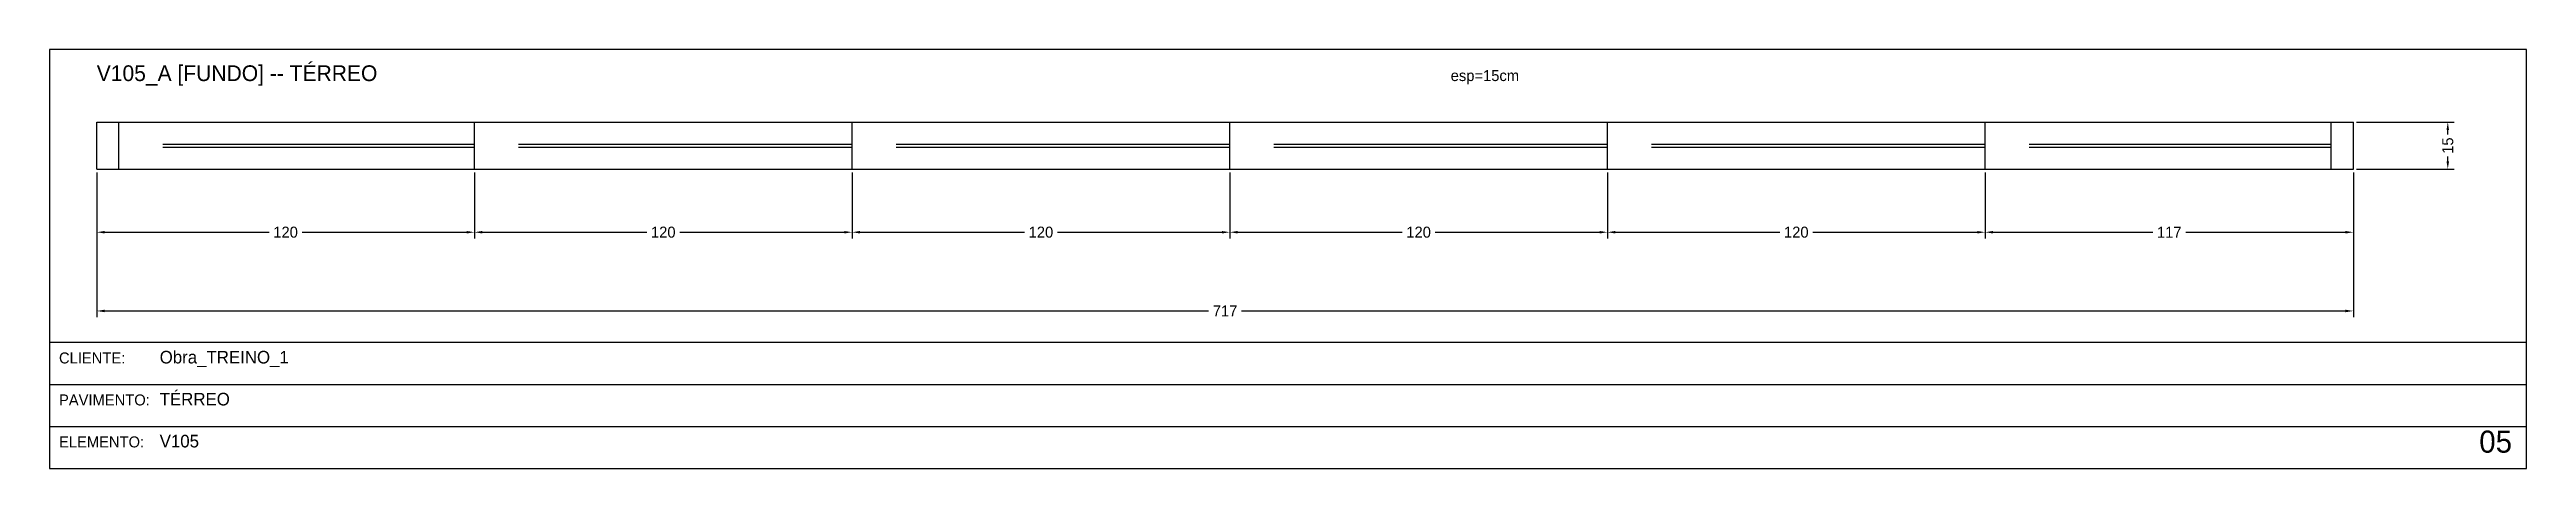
# Model space of a CAD drawing. Header units: metres. Extents: x 0 to 3208, y -1382 to -20.
# Drawn here: x 0 to 787, y -306 to -173 of the extents above; entities that cross this region are included whole.
import ezdxf

# ---------------------------------------------------------------- set-up
doc = ezdxf.new("R2010")
doc.units = ezdxf.units.M
for name, color, linetype in [('BORDA_CELULA', 9, 'Continuous'), ('CARIMBO', 9, 'Continuous'), ('COTA', 241, 'Continuous'), ('NOMENCLATURA', 7, 'Continuous'), ('Painéis', 200, 'Continuous'), ('SARR_2.2x7', 40, 'Continuous')]:
    doc.layers.add(name, color=color, linetype=linetype)
doc.dimstyles.new('COTA', dxfattribs={"dimtxt": 3.5, "dimasz": 2.5, "dimexe": 2, "dimexo": 1, "dimgap": 0.9, "dimtad": 1, "dimdec": 0, "dimrnd": 1, "dimcen": 2.5, "dimclrd": 4, "dimclre": 4, "dimclrt": 4, "dimazin": 3, "dimtfac": 1, "dimtmove": 0, "dimatfit": 3})

msp = doc.modelspace()

# ---------------------------------------------------------------- texts
at = {"layer": 'CARIMBO', "color": 9}
for s, p in [('CLIENTE:', (3, -272.67)), ('PAVIMENTO:', (3, -286)), ('ELEMENTO:', (3, -299.33))]:
    msp.add_text(s, height=3.5, dxfattribs=at).set_placement(p)
at = {"layer": 'CARIMBO', "color": 2}
for s, p in [('Obra_TREINO_1', (35, -272.67)), ('TÉRREO', (35, -286)), ('V105', (35, -299.33))]:
    msp.add_text(s, height=4, dxfattribs=at).set_placement(p)
at = {"layer": 'CARIMBO', "color": 3}
msp.add_text('05', height=7, dxfattribs=at).set_placement((772, -301))
at = {"layer": 'COTA'}
msp.add_text('esp=15cm', height=3.5, dxfattribs=at).set_placement((445.2, -183))
at = {"layer": 'NOMENCLATURA'}
msp.add_text('V105_A [FUNDO] -- TÉRREO', height=5, dxfattribs=at).set_placement((15, -183))

# ---------------------------------------------------------------- blocks, each defined once
blk = doc.blocks.new('_CLOSEDFILLED')
at = {"color": 0, "linetype": 'BYBLOCK'}
blk.add_solid([(-1, 0.16), (0, 0), (-1, -0.16)], dxfattribs=at)
blk = doc.blocks.new('*D24')
at = {"color": 4}
for p, q in [((15, -212), (15, -233)), ((135, -212), (135, -233)), ((17.5, -231), (69.75, -231)), ((80.25, -231), (132.5, -231))]:
    blk.add_line(p, q, dxfattribs=at)
at = {"layer": 'Defpoints'}
for p in [(15, -211), (135, -211), (15, -231)]:
    blk.add_point(p, dxfattribs=at)
at = {"layer": 'COTA', "color": 4, "xscale": 2.5, "yscale": 2.5, "rotation": 180}
blk.add_blockref('_CLOSEDFILLED', (15, -231), dxfattribs=at)
at = {"layer": 'COTA', "color": 4, "xscale": 2.5, "yscale": 2.5}
blk.add_blockref('_CLOSEDFILLED', (135, -231), dxfattribs=at)
at = {"layer": 'COTA', "color": 4, "insert": (75, -231), "char_height": 3.5, "attachment_point": 5}
blk.add_mtext('120', dxfattribs=at)
blk = doc.blocks.new('*D25')
at = {"color": 4}
for p, q in [((135, -212), (135, -233)), ((255, -212), (255, -233)), ((137.5, -231), (189.75, -231)), ((200.25, -231), (252.5, -231))]:
    blk.add_line(p, q, dxfattribs=at)
at = {"layer": 'Defpoints'}
for p in [(135, -211), (255, -211), (135, -231)]:
    blk.add_point(p, dxfattribs=at)
at = {"layer": 'COTA', "color": 4, "xscale": 2.5, "yscale": 2.5, "rotation": 180}
blk.add_blockref('_CLOSEDFILLED', (135, -231), dxfattribs=at)
at = {"layer": 'COTA', "color": 4, "xscale": 2.5, "yscale": 2.5}
blk.add_blockref('_CLOSEDFILLED', (255, -231), dxfattribs=at)
at = {"layer": 'COTA', "color": 4, "insert": (195, -231), "char_height": 3.5, "attachment_point": 5}
blk.add_mtext('120', dxfattribs=at)
blk = doc.blocks.new('*D26')
at = {"color": 4}
for p, q in [((255, -212), (255, -233)), ((375, -212), (375, -233)), ((257.5, -231), (309.75, -231)), ((320.25, -231), (372.5, -231))]:
    blk.add_line(p, q, dxfattribs=at)
at = {"layer": 'Defpoints'}
for p in [(255, -211), (375, -211), (255, -231)]:
    blk.add_point(p, dxfattribs=at)
at = {"layer": 'COTA', "color": 4, "xscale": 2.5, "yscale": 2.5, "rotation": 180}
blk.add_blockref('_CLOSEDFILLED', (255, -231), dxfattribs=at)
at = {"layer": 'COTA', "color": 4, "xscale": 2.5, "yscale": 2.5}
blk.add_blockref('_CLOSEDFILLED', (375, -231), dxfattribs=at)
at = {"layer": 'COTA', "color": 4, "insert": (315, -231), "char_height": 3.5, "attachment_point": 5}
blk.add_mtext('120', dxfattribs=at)
blk = doc.blocks.new('*D27')
at = {"color": 4}
for p, q in [((375, -212), (375, -233)), ((495, -212), (495, -233)), ((377.5, -231), (429.75, -231)), ((440.25, -231), (492.5, -231))]:
    blk.add_line(p, q, dxfattribs=at)
at = {"layer": 'Defpoints'}
for p in [(375, -211), (495, -211), (375, -231)]:
    blk.add_point(p, dxfattribs=at)
at = {"layer": 'COTA', "color": 4, "xscale": 2.5, "yscale": 2.5, "rotation": 180}
blk.add_blockref('_CLOSEDFILLED', (375, -231), dxfattribs=at)
at = {"layer": 'COTA', "color": 4, "xscale": 2.5, "yscale": 2.5}
blk.add_blockref('_CLOSEDFILLED', (495, -231), dxfattribs=at)
at = {"layer": 'COTA', "color": 4, "insert": (435, -231), "char_height": 3.5, "attachment_point": 5}
blk.add_mtext('120', dxfattribs=at)
blk = doc.blocks.new('*D28')
at = {"color": 4}
for p, q in [((495, -212), (495, -233)), ((615, -212), (615, -233)), ((497.5, -231), (549.75, -231)), ((560.25, -231), (612.5, -231))]:
    blk.add_line(p, q, dxfattribs=at)
at = {"layer": 'Defpoints'}
for p in [(495, -211), (615, -211), (495, -231)]:
    blk.add_point(p, dxfattribs=at)
at = {"layer": 'COTA', "color": 4, "xscale": 2.5, "yscale": 2.5, "rotation": 180}
blk.add_blockref('_CLOSEDFILLED', (495, -231), dxfattribs=at)
at = {"layer": 'COTA', "color": 4, "xscale": 2.5, "yscale": 2.5}
blk.add_blockref('_CLOSEDFILLED', (615, -231), dxfattribs=at)
at = {"layer": 'COTA', "color": 4, "insert": (555, -231), "char_height": 3.5, "attachment_point": 5}
blk.add_mtext('120', dxfattribs=at)
blk = doc.blocks.new('*D29')
at = {"color": 4}
for p, q in [((615, -212), (615, -233)), ((732, -212), (732, -233)), ((617.5, -231), (668.25, -231)), ((678.75, -231), (729.5, -231))]:
    blk.add_line(p, q, dxfattribs=at)
at = {"layer": 'Defpoints'}
for p in [(615, -211), (732, -211), (615, -231)]:
    blk.add_point(p, dxfattribs=at)
at = {"layer": 'COTA', "color": 4, "xscale": 2.5, "yscale": 2.5, "rotation": 180}
blk.add_blockref('_CLOSEDFILLED', (615, -231), dxfattribs=at)
at = {"layer": 'COTA', "color": 4, "xscale": 2.5, "yscale": 2.5}
blk.add_blockref('_CLOSEDFILLED', (732, -231), dxfattribs=at)
at = {"layer": 'COTA', "color": 4, "insert": (673.5, -231), "char_height": 3.5, "attachment_point": 5}
blk.add_mtext('117', dxfattribs=at)
blk = doc.blocks.new('*D30')
at = {"color": 4}
for p, q in [((15, -212), (15, -258)), ((732, -212), (732, -258)), ((17.5, -256), (368.25, -256)), ((378.75, -256), (729.5, -256))]:
    blk.add_line(p, q, dxfattribs=at)
at = {"layer": 'Defpoints'}
for p in [(15, -211), (732, -211), (15, -256)]:
    blk.add_point(p, dxfattribs=at)
at = {"layer": 'COTA', "color": 4, "xscale": 2.5, "yscale": 2.5, "rotation": 180}
blk.add_blockref('_CLOSEDFILLED', (15, -256), dxfattribs=at)
at = {"layer": 'COTA', "color": 4, "xscale": 2.5, "yscale": 2.5}
blk.add_blockref('_CLOSEDFILLED', (732, -256), dxfattribs=at)
at = {"layer": 'COTA', "color": 4, "insert": (373.5, -256), "char_height": 3.5, "attachment_point": 5}
blk.add_mtext('717', dxfattribs=at)
blk = doc.blocks.new('*D31')
at = {"color": 4}
for p, q in [((733, -196), (764, -196)), ((762, -200), (762, -198.5)), ((733, -211), (764, -211)), ((762, -208.5), (762, -207))]:
    blk.add_line(p, q, dxfattribs=at)
at = {"layer": 'Defpoints'}
for p in [(732, -196), (732, -211), (762, -211)]:
    blk.add_point(p, dxfattribs=at)
at = {"layer": 'COTA', "color": 4, "xscale": 2.5, "yscale": 2.5}
for p, rotation in [((762, -196), 90), ((762, -211), 270)]:
    blk.add_blockref('_CLOSEDFILLED', p, dxfattribs=dict(at, rotation=rotation))
at = {"layer": 'COTA', "color": 4, "insert": (762, -203.5), "char_height": 3.5, "attachment_point": 5, "rotation": 90}
blk.add_mtext('15', dxfattribs=at)

# ---------------------------------------------------------------- dimensions: what is measured, and where the dimension line sits
at = {"layer": 'COTA'}
dim = msp.add_linear_dim(base=(762, -211), p1=(732, -211), p2=(732, -196), angle=90, dimstyle='COTA', dxfattribs=at)
dim.commit()
dim.dimension.update_dxf_attribs({"geometry": '*D31', "text_midpoint": (762, -203.5)})
for base, p1, p2, picture, middle in [((15, -231), (15, -211), (135, -211), '*D24', (75, -231)), ((15, -256), (15, -211), (732, -211), '*D30', (373.5, -256)), ((135, -231), (135, -211), (255, -211), '*D25', (195, -231)), ((255, -231), (255, -211), (375, -211), '*D26', (315, -231)), ((375, -231), (375, -211), (495, -211), '*D27', (435, -231)), ((495, -231), (495, -211), (615, -211), '*D28', (555, -231)), ((615, -231), (615, -211), (732, -211), '*D29', (673.5, -231))]:
    dim = msp.add_linear_dim(base=base, p1=p1, p2=p2, dimstyle='COTA', dxfattribs=at)
    dim.commit()
    dim.dimension.update_dxf_attribs({"geometry": picture, "text_midpoint": middle})

# ---------------------------------------------------------------- linework, layer by layer
at = {"layer": 'BORDA_CELULA'}
for points in [[(0, -306), (787, -306), (787, -173), (0, -173)], [(0, -306), (787, -306), (787, -266), (0, -266)]]:
    msp.add_lwpolyline(points, close=True, dxfattribs=at)
at = {"layer": 'CARIMBO'}
for p, q in [((0, -279.33), (787, -279.33)), ((0, -292.67), (787, -292.67)), ((0, -306), (787, -306))]:
    msp.add_line(p, q, dxfattribs=at)
at = {"layer": 'Painéis'}
for points in [[(15, -211), (15, -196)], [(15, -196), (135, -196)], [(135, -196), (255, -196)], [(135, -211), (135, -196)], [(255, -196), (375, -196)], [(255, -211), (255, -196)], [(375, -196), (495, -196)], [(375, -211), (375, -196)], [(495, -196), (615, -196)], [(495, -211), (495, -196)], [(615, -196), (732, -196)], [(615, -211), (615, -196)], [(732, -211), (732, -196)], [(15, -211), (135, -211)], [(135, -211), (255, -211)], [(255, -211), (375, -211)], [(375, -211), (495, -211)], [(495, -211), (615, -211)], [(615, -211), (732, -211)]]:
    msp.add_lwpolyline(points, dxfattribs=at)
at = {"layer": 'SARR_2.2x7'}
for points in [[(22, -211), (22, -196)], [(725, -211), (725, -196)], [(36, -203), (135, -203)], [(36, -204), (135, -204)], [(149, -203), (255, -203)], [(149, -204), (255, -204)], [(269, -203), (375, -203)], [(269, -204), (375, -204)], [(389, -203), (495, -203)], [(389, -204), (495, -204)], [(509, -203), (615, -203)], [(509, -204), (615, -204)], [(629, -203), (725, -203)], [(629, -204), (725, -204)]]:
    msp.add_lwpolyline(points, dxfattribs=at)

msp.set_redraw_order([(e.dxf.handle, doc.entitydb.next_handle()) for e in msp.query("TEXT MTEXT ATTDEF DIMENSION ARC_DIMENSION")])  # texts and dimensions are drawn at this point

doc.saveas('drawing.dxf')
